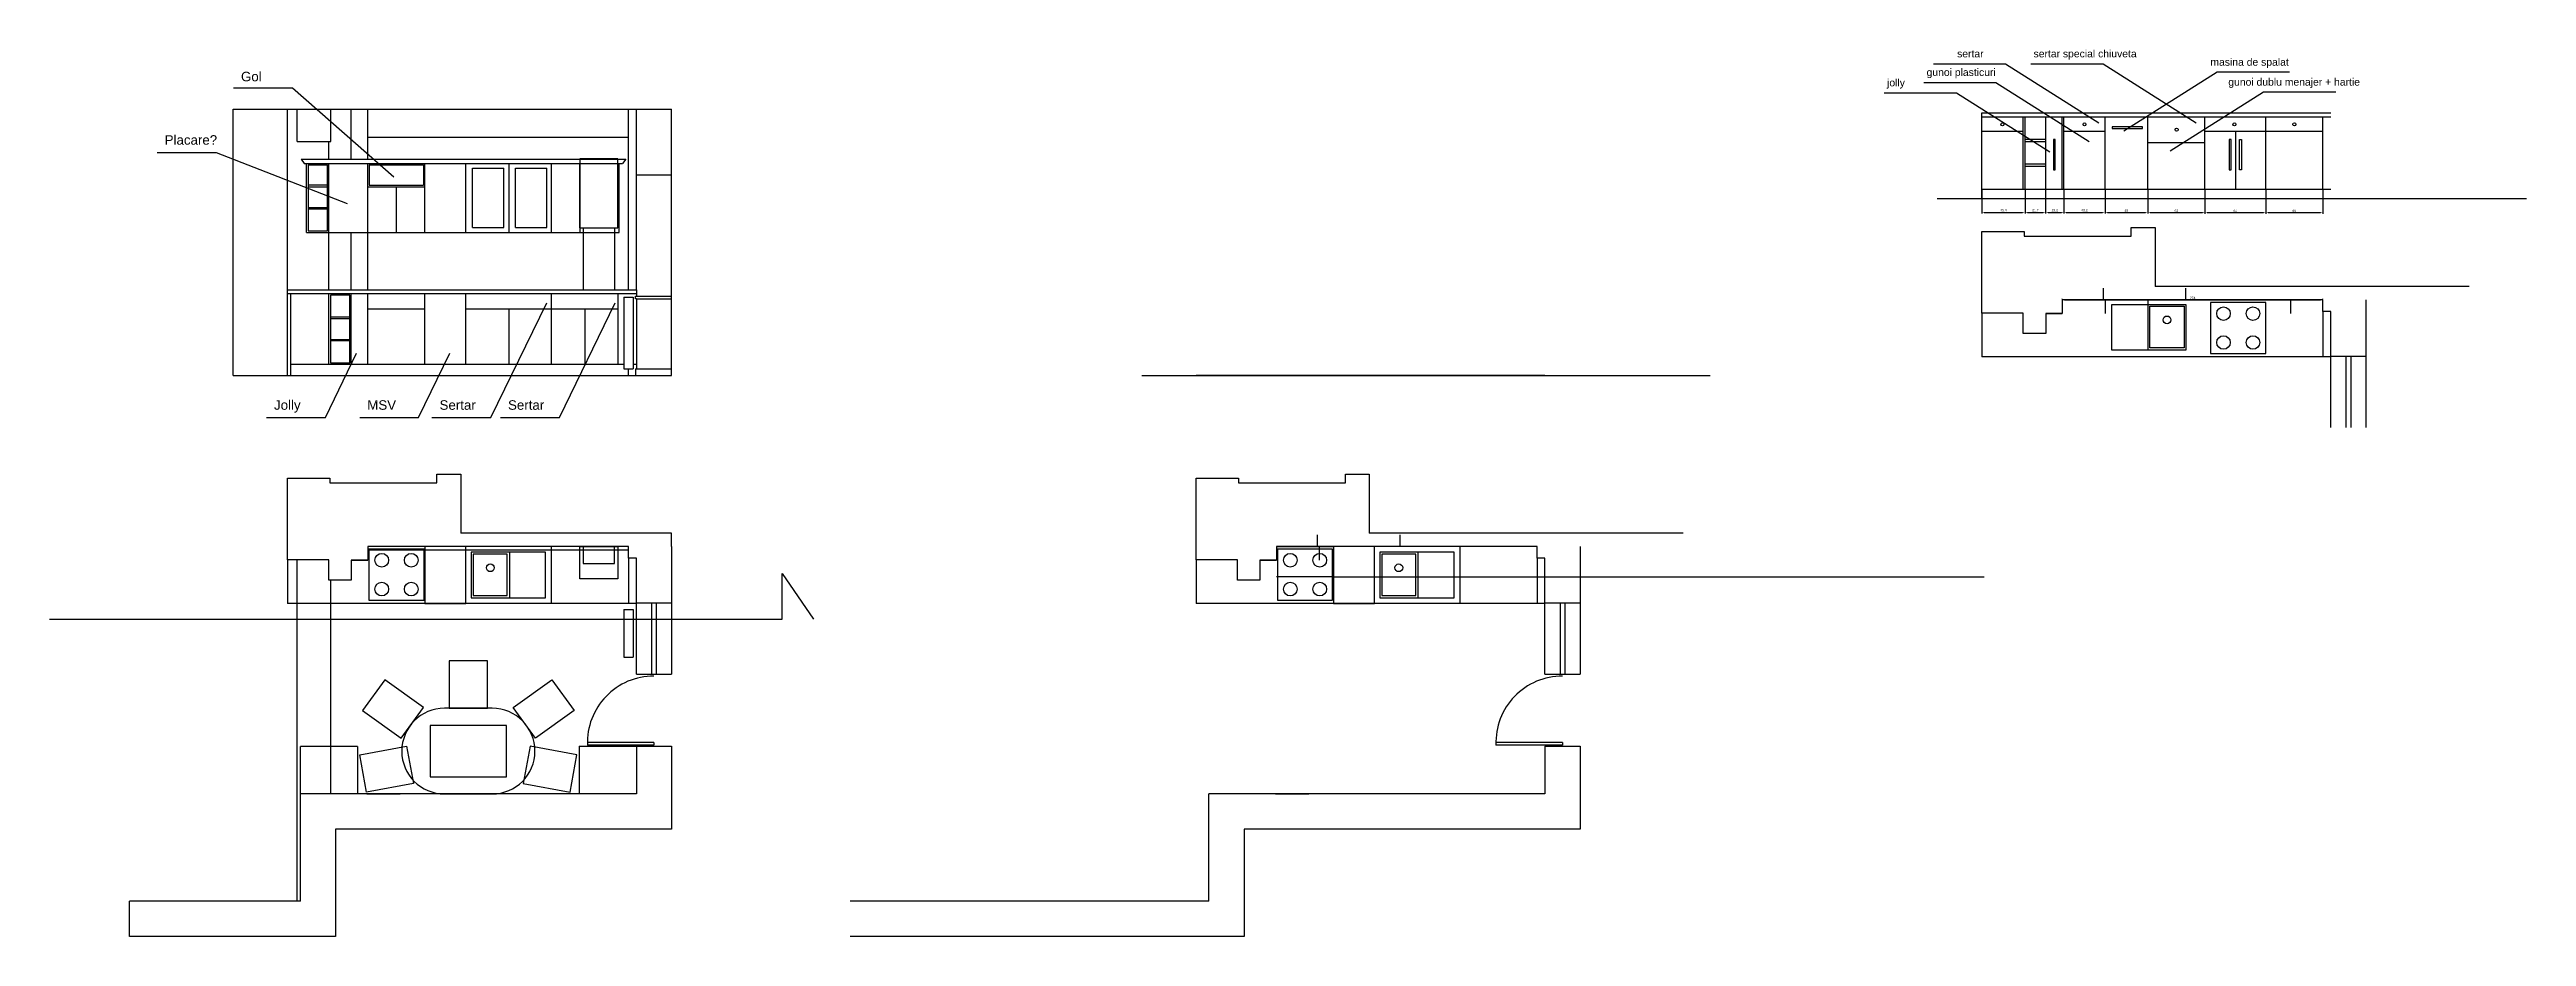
# Model space of a CAD drawing. Header units: centimetres. Extents: x -4631 to 1134, y -875 to 613.
# Drawn here: x -3114 to -510, y -833 to 99 of the extents above; entities that cross this region are included whole.
import ezdxf

# ---------------------------------------------------------------- set-up
doc = ezdxf.new("R2010")
doc.units = ezdxf.units.CM
doc.layers.get('0').update_dxf_attribs({"true_color": 0xdfdfdf})
for name, color, linetype, true_color in [('3d', 7, 'Continuous', 0xdfdfdf), ('Calorifer', 7, 'Continuous', 0xfcfcc2), ('Centrala', 7, 'Continuous', 0x408e2c), ('chiuveta', 7, 'Continuous', 0xfdfac1), ('front', 7, 'Continuous', 0xdfdfdf), ('Grida', 7, 'Continuous', 0xab0f35), ('Text', 7, 'Continuous', 0x408e2c)]:
    doc.layers.add(name, color=color, linetype=linetype, true_color=true_color)
doc.styles.get("Standard").update_dxf_attribs({"font": 'arial.ttf'})
doc.dimstyles.new('ISO-25', dxfattribs={"dimtxt": 2.5, "dimasz": 2.5, "dimexe": 1.25, "dimexo": 0.625, "dimtad": 1, "dimtxsty": 'Standard', "dimcen": 2.5, "dimadec": 0, "dimazin": 0, "dimtfac": 1, "dimtmove": 0, "dimatfit": 3, "dimfxl": 1, "dimarcsym": 0})

msp = doc.modelspace()

# ---------------------------------------------------------------- texts
at = {"linetype": 'Continuous', "lineweight": -3, "transparency": 33554687}
for s, height, p in [('gunoi plasticuri', 7.79914, (-1140.959, 70.9)), ('sertar', 7.7991, (-1108.87, 90.419)), ('sertar special chiuveta', 7.79914, (-1028.529, 90.419)), ('masina de spalat', 7.79914, (-842.607, 81.614)), ('jolly', 7.7991, (-1182.505, 59.978)), ('gunoi dublu menajer + hartie', 7.79914, (-823.796, 60.698))]:
    msp.add_text(s, height=height, dxfattribs=at).set_placement(p)
at = {"layer": 'Text', "linetype": 'Continuous', "lineweight": -3, "transparency": 33554687, "char_height": 10, "attachment_point": 1}
for s, insert, width in [('Gol ', (-2912.775, 75.263), 151), ('Placare?', (-2992.961, 8.635), 85), ('Jolly', (-2878.022, -269.942), 85), ('MSV', (-2780.022, -269.942), 85), ('Sertar', (-2704.028, -269.942), 85), ('Sertar', (-2632.062, -269.942), 85)]:
    msp.add_mtext(s, dxfattribs=dict(at, insert=insert, width=width))

# ---------------------------------------------------------------- blocks, each defined once
blk = doc.blocks.new('*D23')
at = {"color": 0, "linetype": 'Continuous', "lineweight": -2, "transparency": 33554687}
for p, q in [((-1082.9, -48.6), (-1082.9, -73.8)), ((-1037.5, -48.6), (-1037.5, -73.8)), ((-1080.4, -72.5), (-1040, -72.5))]:
    blk.add_line(p, q, dxfattribs=at)
at = {"color": 0, "transparency": 33554687}
for points in [[(-1080.4, -72.1), (-1080.4, -72.9), (-1082.9, -72.5)], [(-1040, -72.9), (-1040, -72.1), (-1037.5, -72.5)]]:
    blk.add_solid(points, dxfattribs=at)
at = {"layer": 'Defpoints', "color": 0, "transparency": 33554687}
for p in [(-1082.9, -48), (-1037.5, -48), (-1037.5, -72.5)]:
    blk.add_point(p, dxfattribs=at)
at = {"color": 0, "linetype": 'Continuous', "lineweight": -3, "transparency": 33554687, "insert": (-1060.2, -70.4), "char_height": 2.5, "attachment_point": 5}
blk.add_mtext('45,4', dxfattribs=at)
blk = doc.blocks.new('*D24')
at = {"color": 0, "linetype": 'Continuous', "lineweight": -2, "transparency": 33554687}
for p, q in [((-1037.5, -48.6), (-1037.5, -73.8)), ((-1015.8, -48.6), (-1015.8, -73.8)), ((-1035, -72.5), (-1018.3, -72.5))]:
    blk.add_line(p, q, dxfattribs=at)
at = {"color": 0, "transparency": 33554687}
for points in [[(-1035, -72.1), (-1035, -72.9), (-1037.5, -72.5)], [(-1018.3, -72.9), (-1018.3, -72.1), (-1015.8, -72.5)]]:
    blk.add_solid(points, dxfattribs=at)
at = {"layer": 'Defpoints', "color": 0, "transparency": 33554687}
for p in [(-1037.5, -48), (-1015.8, -48), (-1015.8, -72.5)]:
    blk.add_point(p, dxfattribs=at)
at = {"color": 0, "linetype": 'Continuous', "lineweight": -3, "transparency": 33554687, "insert": (-1026.6, -70.4), "char_height": 2.5, "attachment_point": 5}
blk.add_mtext('21,7', dxfattribs=at)
blk = doc.blocks.new('*D25')
at = {"color": 0, "linetype": 'Continuous', "lineweight": -2, "transparency": 33554687}
for p, q in [((-1015.8, -24.6), (-1015.8, -73.8)), ((-996.6, -48.6), (-996.6, -73.8)), ((-1013.3, -72.5), (-999.1, -72.5))]:
    blk.add_line(p, q, dxfattribs=at)
at = {"color": 0, "transparency": 33554687}
for points in [[(-1013.3, -72.1), (-1013.3, -72.9), (-1015.8, -72.5)], [(-999.1, -72.9), (-999.1, -72.1), (-996.6, -72.5)]]:
    blk.add_solid(points, dxfattribs=at)
at = {"layer": 'Defpoints', "color": 0, "transparency": 33554687}
for p in [(-1015.8, -24), (-996.6, -48), (-996.6, -72.5)]:
    blk.add_point(p, dxfattribs=at)
at = {"color": 0, "linetype": 'Continuous', "lineweight": -3, "transparency": 33554687, "insert": (-1006.2, -70.4), "char_height": 2.5, "attachment_point": 5}
blk.add_mtext('19,2', dxfattribs=at)
blk = doc.blocks.new('*D26')
at = {"color": 0, "linetype": 'Continuous', "lineweight": -2, "transparency": 33554687}
for p, q in [((-996.6, -48.6), (-996.6, -73.8)), ((-953.4, -48.6), (-953.4, -73.8)), ((-994.1, -72.5), (-955.9, -72.5))]:
    blk.add_line(p, q, dxfattribs=at)
at = {"color": 0, "transparency": 33554687}
for points in [[(-994.1, -72.1), (-994.1, -72.9), (-996.6, -72.5)], [(-955.9, -72.9), (-955.9, -72.1), (-953.4, -72.5)]]:
    blk.add_solid(points, dxfattribs=at)
at = {"layer": 'Defpoints', "color": 0, "transparency": 33554687}
for p in [(-996.6, -48), (-953.4, -48), (-953.4, -72.5)]:
    blk.add_point(p, dxfattribs=at)
at = {"color": 0, "linetype": 'Continuous', "lineweight": -3, "transparency": 33554687, "insert": (-975, -70.4), "char_height": 2.5, "attachment_point": 5}
blk.add_mtext('43,2', dxfattribs=at)
blk = doc.blocks.new('*D27')
at = {"color": 0, "linetype": 'Continuous', "lineweight": -2, "transparency": 33554687}
for p, q in [((-953.4, -48.6), (-953.4, -73.8)), ((-908.4, -48.6), (-908.4, -73.8)), ((-950.9, -72.5), (-910.9, -72.5))]:
    blk.add_line(p, q, dxfattribs=at)
at = {"color": 0, "transparency": 33554687}
for points in [[(-950.9, -72.1), (-950.9, -72.9), (-953.4, -72.5)], [(-910.9, -72.9), (-910.9, -72.1), (-908.4, -72.5)]]:
    blk.add_solid(points, dxfattribs=at)
at = {"layer": 'Defpoints', "color": 0, "transparency": 33554687}
for p in [(-953.4, -48), (-908.4, -48), (-908.4, -72.5)]:
    blk.add_point(p, dxfattribs=at)
at = {"color": 0, "linetype": 'Continuous', "lineweight": -3, "transparency": 33554687, "insert": (-930.9, -70.6), "char_height": 2.5, "attachment_point": 5}
blk.add_mtext('45', dxfattribs=at)
blk = doc.blocks.new('*D28')
at = {"color": 0, "linetype": 'Continuous', "lineweight": -2, "transparency": 33554687}
for p, q in [((-908.4, -48.6), (-908.4, -73.8)), ((-848.4, -48.6), (-848.4, -73.8)), ((-905.9, -72.5), (-850.9, -72.5))]:
    blk.add_line(p, q, dxfattribs=at)
at = {"color": 0, "transparency": 33554687}
for points in [[(-905.9, -72.1), (-905.9, -72.9), (-908.4, -72.5)], [(-850.9, -72.9), (-850.9, -72.1), (-848.4, -72.5)]]:
    blk.add_solid(points, dxfattribs=at)
at = {"layer": 'Defpoints', "color": 0, "transparency": 33554687}
for p in [(-908.4, -48), (-848.4, -48), (-848.4, -72.5)]:
    blk.add_point(p, dxfattribs=at)
at = {"color": 0, "linetype": 'Continuous', "lineweight": -3, "transparency": 33554687, "insert": (-878.4, -70.6), "char_height": 2.5, "attachment_point": 5}
blk.add_mtext('60', dxfattribs=at)
blk = doc.blocks.new('*D29')
at = {"color": 0, "linetype": 'Continuous', "lineweight": -2, "transparency": 33554687}
for p, q in [((-848.4, -48.6), (-848.4, -74)), ((-784.4, -48.6), (-784.4, -74)), ((-845.9, -72.7), (-786.9, -72.7))]:
    blk.add_line(p, q, dxfattribs=at)
at = {"color": 0, "transparency": 33554687}
for points in [[(-845.9, -72.3), (-845.9, -73.1), (-848.4, -72.7)], [(-786.9, -73.1), (-786.9, -72.3), (-784.4, -72.7)]]:
    blk.add_solid(points, dxfattribs=at)
at = {"layer": 'Defpoints', "color": 0, "transparency": 33554687}
for p in [(-848.4, -48), (-784.4, -48), (-784.4, -72.7)]:
    blk.add_point(p, dxfattribs=at)
at = {"color": 0, "linetype": 'Continuous', "lineweight": -3, "transparency": 33554687, "insert": (-816.4, -70.8), "char_height": 2.5, "attachment_point": 5}
blk.add_mtext('64', dxfattribs=at)
blk = doc.blocks.new('*D30')
at = {"color": 0, "linetype": 'Continuous', "lineweight": -2, "transparency": 33554687}
for p, q in [((-784.4, -48.6), (-784.4, -74)), ((-724.4, -48.6), (-724.4, -74)), ((-781.9, -72.7), (-726.9, -72.7))]:
    blk.add_line(p, q, dxfattribs=at)
at = {"color": 0, "transparency": 33554687}
for points in [[(-781.9, -72.3), (-781.9, -73.1), (-784.4, -72.7)], [(-726.9, -73.1), (-726.9, -72.3), (-724.4, -72.7)]]:
    blk.add_solid(points, dxfattribs=at)
at = {"layer": 'Defpoints', "color": 0, "transparency": 33554687}
for p in [(-784.4, -48), (-724.4, -48), (-724.4, -72.7)]:
    blk.add_point(p, dxfattribs=at)
at = {"color": 0, "linetype": 'Continuous', "lineweight": -3, "transparency": 33554687, "insert": (-754.4, -70.8), "char_height": 2.5, "attachment_point": 5}
blk.add_mtext('60', dxfattribs=at)
blk = doc.blocks.new('*D31')
at = {"color": 0, "linetype": 'Continuous', "lineweight": -2, "transparency": 33554687}
for p, q in [((-998.4, -163.8), (-998.4, -163.2)), ((-995.9, -164.4), (-726.9, -164.4)), ((-724.4, -163.8), (-724.4, -163.2))]:
    blk.add_line(p, q, dxfattribs=at)
at = {"color": 0, "transparency": 33554687}
for points in [[(-995.9, -164), (-995.9, -164.8), (-998.4, -164.4)], [(-726.9, -164.8), (-726.9, -164), (-724.4, -164.4)]]:
    blk.add_solid(points, dxfattribs=at)
at = {"layer": 'Defpoints', "color": 0, "transparency": 33554687}
for p in [(-998.4, -164.4), (-724.4, -164.4), (-724.4, -164.4)]:
    blk.add_point(p, dxfattribs=at)
at = {"color": 0, "linetype": 'Continuous', "lineweight": -3, "transparency": 33554687, "insert": (-861.4, -162.5), "char_height": 2.5, "attachment_point": 5}
blk.add_mtext('274', dxfattribs=at)
blk = doc.blocks.new('masa ovala')
at = {"linetype": 'Continuous', "lineweight": -3, "transparency": 33554687}
for points in [[(-4109, 108), (-4159, 108)], [(-4159, 18), (-4109, 18)]]:
    blk.add_lwpolyline(points, dxfattribs=at)
blk.add_lwpolyline([(-4174, 90), (-4174, 36), (-4094, 36), (-4094, 90)], close=True, dxfattribs=at)
for centre, start, end in [((-4159, 63), 90, 270), ((-4109, 63), 270, 90)]:
    blk.add_arc(centre, 45, start, end, dxfattribs=at)

# ---------------------------------------------------------------- dimensions: what is measured, and where the dimension line sits
at = {"linetype": 'Continuous', "lineweight": -3, "transparency": 33554687}
for base, p1, p2, picture, middle in [((-996.577, -72.5), (-1015.777, -23.952), (-996.577, -48), '*D25', (-1006.177, -70.373)), ((-1037.477, -72.5), (-1082.877, -48), (-1037.477, -48), '*D23', (-1060.177, -70.378)), ((-1015.777, -72.5), (-1037.477, -48), (-1015.777, -48), '*D24', (-1026.627, -70.373)), ((-953.377, -72.5), (-996.577, -48), (-953.377, -48), '*D26', (-974.977, -70.373)), ((-908.377, -72.5), (-953.377, -48), (-908.377, -48), '*D27', (-930.877, -70.604)), ((-848.377, -72.5), (-908.377, -48), (-848.377, -48), '*D28', (-878.377, -70.599)), ((-784.377, -72.708), (-848.377, -48), (-784.377, -48), '*D29', (-816.377, -70.807)), ((-724.377, -72.708), (-784.377, -48), (-724.377, -48), '*D30', (-754.377, -70.807))]:
    dim = msp.add_linear_dim(base=base, p1=p1, p2=p2, dimstyle='ISO-25', dxfattribs=at)
    dim.commit()
    dim.dimension.update_dxf_attribs({"geometry": picture, "text_midpoint": middle})
dim = msp.add_aligned_dim(p1=(-998.377, -164.4), p2=(-724.377, -164.4), distance=0, dimstyle='ISO-25', dxfattribs=at)
dim.commit()
dim.dimension.update_dxf_attribs({"geometry": '*D31', "text_midpoint": (-861.377, -162.52)})

# ---------------------------------------------------------------- linework, layer by layer
at = {"linetype": 'Continuous', "lineweight": -3, "transparency": 33554687}
for p, q in [((-1133.851, 83.519), (-1057.856, 83.519)), ((-1057.856, 83.519), (-959.81, 21.528)), ((-1031.516, 83.519), (-955.52, 83.519)), ((-955.52, 83.519), (-857.474, 21.528)), ((-1185.546, 53.078), (-1109.55, 53.078)), ((-1144, 64), (-1068.004, 64)), ((-1109.55, 53.078), (-1011.504, -8.914)), ((-1068.004, 64), (-969.958, 2.008)), ((-835.428, 74.714), (-933.474, 12.723)), ((-786.73, 53.798), (-884.776, -8.194)), ((-759.432, 74.714), (-835.428, 74.714)), ((-710.734, 53.798), (-786.73, 53.798)), ((-2863.877, -244), (-2863.877, 36)), ((-2853.677, 2), (-2853.677, 36)), ((-2818.177, 2), (-2818.177, 36)), ((-2779.377, -16.5), (-2779.377, 36)), ((-2497.177, 36), (-2460.177, 36)), ((-2460.177, -244), (-2460.177, 36)), ((-1082.877, -58), (-1082.877, 32)), ((-1082.877, 32), (-716.177, 32)), ((-1082.877, 28), (-716.177, 28)), ((-1039.277, -48), (-1039.277, 28)), ((-1037.477, -48), (-1037.477, 28)), ((-1015.777, -48), (-1015.777, 28)), ((-998.377, -48), (-998.377, 28)), ((-996.577, -48), (-996.577, 28)), ((-953.377, -48), (-953.377, 28)), ((-908.377, -48), (-908.377, 28)), ((-848.377, -48), (-848.377, 28)), ((-784.377, -48), (-784.377, 28)), ((-724.377, -48), (-724.377, 28)), ((-1082.877, 13), (-1039.277, 13)), ((-996.577, 13), (-953.377, 13)), ((-908.377, 1), (-848.377, 1)), ((-848.377, 13), (-724.377, 13)), ((-816.377, 13), (-816.377, -48)), ((-2843.777, -93.5), (-2843.777, -21.1)), ((-2779.377, -154), (-2779.377, -21.1)), ((-2777.877, -22.6), (-2720.877, -22.6)), ((-2777.877, -22.6), (-2777.877, -44.05)), ((-2720.877, -22.6), (-2720.877, -44.05)), ((-2719.377, -93.5), (-2719.377, -21.1)), ((-2676.377, -93.5), (-2676.377, -21.1)), ((-2586.377, -93.5), (-2586.377, -21.1)), ((-2779.377, -45.55), (-2719.377, -45.55)), ((-2669.377, -88.5), (-2669.377, -26.1)), ((-2636.377, -88.5), (-2636.377, -26.1)), ((-2624.377, -88.5), (-2624.377, -26.1)), ((-2591.377, -88.5), (-2591.377, -26.1)), ((-2497.177, -33), (-2460.177, -33)), ((-1082.877, -48), (-716.177, -48)), ((-1130, -58), (-510.412, -58)), ((-2556.577, -88.6), (-2516.577, -88.6)), ((-2556.577, -88.6), (-2556.577, -93.5)), ((-1082.877, -178.3), (-1082.877, -92.5)), ((-1082.877, -92.5), (-1038.277, -92.5)), ((-1038.277, -92.5), (-1038.277, -97.5)), ((-1038.277, -97.5), (-925.777, -97.5)), ((-925.777, -97.5), (-925.777, -88.5)), ((-925.777, -88.5), (-900.777, -88.5)), ((-900.777, -88.5), (-900.777, -150.5)), ((-955.377, -152.2), (-955.377, -164.4)), ((-570.777, -150.5), (-900.777, -150.5)), ((-868.377, -164.4), (-868.377, -152.2)), ((-2860.277, -244), (-2860.277, -158)), ((-2820.277, -232), (-2820.277, -158)), ((-2796.777, -232), (-2796.777, -158)), ((-2779.377, -232), (-2779.377, -158)), ((-2779.377, -173.7), (-2719.377, -173.7)), ((-2719.377, -232), (-2719.377, -158)), ((-2676.377, -232), (-2676.377, -158)), ((-2676.377, -173.7), (-2586.377, -173.7)), ((-2631.377, -173.7), (-2631.377, -232)), ((-2586.377, -232), (-2586.377, -158)), ((-2586.377, -173.7), (-2516.377, -173.7)), ((-2551.377, -173.7), (-2551.377, -232)), ((-2516.377, -232), (-2516.377, -158)), ((-2498.177, -163.5), (-2498.177, -160.5)), ((-2498.177, -160.5), (-2497.177, -160.5)), ((-2497.177, -163.5), (-2498.177, -163.5)), ((-2497.177, -160.5), (-2460.177, -160.5)), ((-2497.177, -163.5), (-2460.177, -163.5)), ((-1039.277, -178.3), (-1082.877, -178.3)), ((-1082.877, -178.3), (-1082.877, -224.4)), ((-1039.277, -199.8), (-1039.277, -178.3)), ((-998.377, -178.6), (-1015.777, -178.6)), ((-1015.777, -178.6), (-1015.777, -199.8)), ((-1015.777, -178.6), (-998.377, -178.6)), ((-724.377, -164.4), (-998.377, -164.4)), ((-998.377, -164.4), (-998.377, -178.6)), ((-953.377, -164.4), (-953.377, -178.6)), ((-908.377, -164.4), (-908.377, -178.6)), ((-758.377, -164.4), (-758.377, -178.6)), ((-724.377, -176.6), (-724.377, -164.4)), ((-716.177, -176.6), (-724.377, -176.6)), ((-724.377, -176.6), (-724.377, -224.4)), ((-716.177, -298.7), (-716.177, -176.6)), ((-679.177, -164.4), (-679.177, -298.7)), ((-1015.777, -199.8), (-1039.277, -199.8)), ((-2860.277, -232), (-2510.477, -232)), ((-2500.677, -232), (-2497.177, -232)), ((-716.177, -224.4), (-1082.877, -224.4)), ((-679.177, -223.9), (-716.177, -223.9)), ((-700.177, -223.9), (-700.177, -298.7)), ((-695.177, -223.9), (-695.177, -298.7)), ((-2921, -244), (-2497.177, -244)), ((-2505.377, -244), (-2505.377, -237)), ((-2498.177, -237), (-2460.177, -237)), ((-2497.177, -244), (-2460.177, -244)), ((-2863.877, -437.564), (-2863.877, -351.764)), ((-2863.877, -351.764), (-2819.277, -351.764)), ((-2819.277, -351.764), (-2819.277, -356.764)), ((-2819.277, -356.764), (-2706.777, -356.764)), ((-2706.777, -356.764), (-2706.777, -347.764)), ((-2706.777, -347.764), (-2681.777, -347.764)), ((-2681.777, -347.764), (-2681.777, -409.764)), ((-1908.877, -437.564), (-1908.877, -351.764)), ((-1908.877, -351.764), (-1864.277, -351.764)), ((-1864.277, -351.764), (-1864.277, -356.764)), ((-1864.277, -356.764), (-1751.777, -356.764)), ((-1751.777, -356.764), (-1751.777, -347.764)), ((-1751.777, -347.764), (-1726.777, -347.764)), ((-1726.777, -347.764), (-1726.777, -409.764)), ((-2460.177, -409.764), (-2681.777, -409.764)), ((-2460.177, -423.664), (-2460.177, -409.764)), ((-1781.377, -411.464), (-1781.377, -423.664)), ((-1396.777, -409.764), (-1726.777, -409.764)), ((-1694.377, -423.664), (-1694.377, -411.464)), ((-2820.277, -437.564), (-2863.877, -437.564)), ((-2863.877, -437.564), (-2863.877, -483.664)), ((-2820.277, -459.064), (-2820.277, -437.564)), ((-2779.377, -437.864), (-2796.777, -437.864)), ((-2796.777, -437.864), (-2796.777, -459.064)), ((-2796.777, -437.864), (-2779.377, -437.864)), ((-2505.377, -423.664), (-2779.377, -423.664)), ((-2779.377, -423.664), (-2779.377, -437.864)), ((-2719.377, -423.664), (-2719.377, -437.864)), ((-2670.636, -429.711), (-2670.636, -477.711)), ((-2592.636, -429.711), (-2670.636, -429.711)), ((-2630.636, -429.711), (-2630.636, -477.711)), ((-2592.636, -477.711), (-2592.636, -429.711)), ((-2586.377, -483.664), (-2586.377, -423.664)), ((-2505.377, -435.864), (-2505.377, -423.664)), ((-2497.177, -435.864), (-2505.377, -435.864)), ((-2505.377, -435.864), (-2505.377, -483.664)), ((-2497.177, -557.964), (-2497.177, -435.864)), ((-2460.177, -423.664), (-2460.177, -557.964)), ((-1865.277, -437.564), (-1908.877, -437.564)), ((-1908.877, -437.564), (-1908.877, -483.664)), ((-1865.277, -459.064), (-1865.277, -437.564)), ((-1824.377, -437.864), (-1841.777, -437.864)), ((-1841.777, -437.864), (-1841.777, -459.064)), ((-1841.777, -437.864), (-1824.377, -437.864)), ((-1550.377, -423.664), (-1824.377, -423.664)), ((-1824.377, -423.664), (-1824.377, -437.864)), ((-1779.377, -423.664), (-1779.377, -437.864)), ((-1764.377, -423.664), (-1764.377, -437.864)), ((-1631.377, -483.664), (-1631.377, -423.664)), ((-1550.377, -435.864), (-1550.377, -423.664)), ((-1542.177, -435.864), (-1550.377, -435.864)), ((-1550.377, -435.864), (-1550.377, -483.664)), ((-2796.777, -459.064), (-2820.277, -459.064)), ((-2344.015, -500), (-2344.015, -452)), ((-2344.015, -452), (-2310.867, -500)), ((-1841.777, -459.064), (-1865.277, -459.064)), ((-1764.377, -455.664, 150.5), (-1080.377, -455.664, 150.5)), ((-2497.177, -483.664), (-2863.877, -483.664)), ((-2670.636, -477.711), (-2592.636, -477.711)), ((-2510.477, -489.764), (-2500.677, -489.764)), ((-2460.177, -483.164), (-2497.177, -483.164)), ((-2481.177, -483.164), (-2481.177, -557.964)), ((-2476.177, -483.164), (-2476.177, -557.964)), ((-1542.177, -483.664), (-1908.877, -483.664)), ((-1505.177, -483.164), (-1542.177, -483.164)), ((-3114, -500), (-2344.015, -500)), ((-2510.477, -539.964), (-2500.677, -539.964)), ((-2497.177, -557.964), (-2460.177, -557.964)), ((-2790.377, -633.664), (-2850.377, -633.664)), ((-2850.377, -683.664), (-2850.377, -633.664)), ((-2790.377, -633.664), (-2790.377, -683.664)), ((-2557.177, -633.364), (-2557.177, -683.664)), ((-2497.177, -633.664), (-2557.177, -633.664)), ((-2478.677, -629.761), (-2548.677, -629.761)), ((-2548.677, -629.761), (-2548.677, -632.261)), ((-2478.677, -632.261), (-2548.677, -632.261)), ((-2497.177, -633.364), (-2460.177, -633.364)), ((-2497.177, -633.364), (-2497.177, -683.664)), ((-2478.677, -629.761), (-2478.677, -632.261)), ((-2460.177, -633.364), (-2460.177, -683.664)), ((-2497.177, -683.664), (-2850.377, -683.664)), ((-2850.377, -796.464), (-2850.377, -683.664)), ((-2497.177, -683.664, 205), (-2497.177, -683.664, 145)), ((-2460.177, -683.664), (-2460.177, -720.664)), ((-2813.377, -720.664), (-2813.377, -833.464)), ((-2460.177, -720.664), (-2813.377, -720.664)), ((-2850.377, -796.464), (-3030, -796.464)), ((-3030, -833.464), (-3030, -796.464)), ((-2813.377, -833.464), (-3030, -833.464))]:
    msp.add_line(p, q, dxfattribs=at)
at = {"linetype": 'Continuous', "lineweight": -3, "transparency": 33554687, "extrusion": (0, -1, 0)}
for p, q in [((-1966, -244), (-1474.033, -244)), ((-1908.877, -244), (-1908.877, -244, 280)), ((-1905.277, -244, 12), (-1550.377, -244, 12)), ((-1905.277, -244), (-1905.277, -244, 86)), ((-1888.777, -244, 150.5), (-1888.777, -244, 222.9)), ((-1865.277, -244, 12), (-1865.277, -244, 86)), ((-1841.777, -244, 12), (-1841.777, -244, 86)), ((-1824.377, -244, 12), (-1824.377, -244, 86)), ((-1824.377, -244, 70.3), (-1550.377, -244, 70.3)), ((-1824.377, -244, 90), (-1824.377, -244, 222.9)), ((-1824.377, -244, 227.5), (-1824.377, -244, 280)), ((-1764.377, -244, 12), (-1764.377, -244, 86)), ((-1764.377, -244, 150.5), (-1764.377, -244, 222.9)), ((-1721.377, -244, 12), (-1721.377, -244, 86)), ((-1721.377, -244, 150.5), (-1721.377, -244, 222.9)), ((-1714.377, -244, 155.5), (-1714.377, -244, 217.9)), ((-1681.377, -244, 155.5), (-1681.377, -244, 217.9)), ((-1676.377, -244, 70.3), (-1676.377, -244, 12)), ((-1669.377, -244, 155.5), (-1669.377, -244, 217.9)), ((-1636.377, -244, 155.5), (-1636.377, -244, 217.9)), ((-1631.377, -244, 12), (-1631.377, -244, 86)), ((-1631.377, -244, 150.5), (-1631.377, -244, 222.9)), ((-1590.877, -244, 70.3), (-1590.877, -244, 12)), ((-1550.377, -244), (-1550.377, -244, 86))]:
    msp.add_line(p, q, dxfattribs=at)
at = {"linetype": 'Continuous', "lineweight": -3, "transparency": 33554687}
for points in [[(-2779.377, 6.5), (-2505.377, 6.5)], [(-1037.477, 2.045), (-1015.777, 2.045), (-1015.777, 4.045), (-1037.477, 4.045)], [(-2849.679, -16.5), (-2508.276, -16.5)], [(-2846.242, -21.1), (-2511.714, -21.1)], [(-2842.277, -22.6), (-2821.777, -22.6)], [(-1037.477, -23.952), (-1015.777, -23.952), (-1015.777, -21.952), (-1037.477, -21.952)], [(-2842.277, -45.55), (-2821.777, -45.55), (-2821.777, -44.05), (-2842.277, -44.05)], [(-2777.877, -44.05), (-2720.877, -44.05)], [(-2669.377, -26.1), (-2636.377, -26.1)], [(-2624.377, -26.1), (-2591.377, -26.1)], [(-2842.277, -67.45), (-2821.777, -67.45), (-2821.777, -68.95), (-2842.277, -68.95)], [(-2843.777, -93.5), (-2515.077, -93.5)], [(-2669.377, -88.5), (-2636.377, -88.5)], [(-2624.377, -88.5), (-2591.377, -88.5)], [(-2497.177, -158), (-2863.877, -158), (-2863.877, -154), (-2497.177, -154), (-2497.177, -160.5)], [(-2497.177, -163.5), (-2497.177, -237)], [(-2818.777, -184.05), (-2798.277, -184.05), (-2798.277, -182.55), (-2818.777, -182.55)], [(-2818.777, -205.95), (-2798.277, -205.95), (-2798.277, -207.45), (-2818.777, -207.45)], [(-2498.177, -237), (-2498.177, -244)]]:
    msp.add_lwpolyline(points, dxfattribs=at)
for points in [[(-1005.638, -27.786), (-1005.638, 4.214), (-1007.638, 4.214), (-1007.638, -27.786)], [(-946, 15.5), (-914, 15.5), (-914, 17.5), (-946, 17.5)], [(-820.783, -27.786), (-820.783, 4.214), (-822.783, 4.214), (-822.783, -27.786)], [(-811.972, -27.786), (-811.972, 4.214), (-809.972, 4.214), (-809.972, -27.786)], [(-2821.777, -22.6), (-2842.277, -22.6), (-2842.277, -92), (-2821.777, -92)], [(-2798.277, -159.5), (-2818.777, -159.5), (-2818.777, -230.5), (-2798.277, -230.5)], [(-842.377, -220.837), (-784.377, -220.837), (-784.377, -167.337), (-842.377, -167.337)], [(-2778.307, -479.987), (-2720.307, -479.987), (-2720.307, -426.487), (-2778.307, -426.487)], [(-2719.377, -483.664), (-2676.377, -483.664), (-2676.377, -423.664), (-2719.377, -423.664)], [(-2668.636, -475.311), (-2632.836, -475.311), (-2632.836, -431.611), (-2668.636, -431.611)], [(-1823.307, -479.987), (-1765.307, -479.987), (-1765.307, -426.487), (-1823.307, -426.487)], [(-1764.377, -483.664), (-1721.377, -483.664), (-1721.377, -423.664), (-1764.377, -423.664)]]:
    msp.add_lwpolyline(points, close=True, dxfattribs=at)
at = {"linetype": 'Continuous', "lineweight": -3, "transparency": 33554687, "extrusion": (0, -1, 0), "elevation": 244}
for points in [[(-1542.177, 86), (-1908.877, 86), (-1908.877, 90), (-1542.177, 90), (-1542.177, 0)], [(-1894.679, 227.5), (-1553.276, 227.5)], [(-1891.242, 222.9), (-1556.714, 222.9)], [(-1888.777, 150.5), (-1560.077, 150.5)], [(-1887.277, 198.45), (-1866.777, 198.45), (-1866.777, 199.95), (-1887.277, 199.95)], [(-1887.277, 176.55), (-1866.777, 176.55), (-1866.777, 175.05), (-1887.277, 175.05)], [(-1887.277, 221.4), (-1866.777, 221.4)], [(-1863.777, 59.95), (-1843.277, 59.95), (-1843.277, 61.45), (-1863.777, 61.45)], [(-1863.777, 38.05), (-1843.277, 38.05), (-1843.277, 36.55), (-1863.777, 36.55)], [(-1824.377, 199.95), (-1764.377, 199.95)], [(-1714.377, 155.5), (-1681.377, 155.5)], [(-1714.377, 217.9), (-1681.377, 217.9)], [(-1669.377, 155.5), (-1636.377, 155.5)], [(-1669.377, 217.9), (-1636.377, 217.9)]]:
    msp.add_lwpolyline(points, dxfattribs=at)
for points in [[(-1866.777, 221.4), (-1887.277, 221.4), (-1887.277, 152), (-1866.777, 152)], [(-1843.277, 84.5), (-1863.777, 84.5), (-1863.777, 13.5), (-1843.277, 13.5)]]:
    msp.add_lwpolyline(points, close=True, dxfattribs=at)
at = {"linetype": 'Continuous', "lineweight": -3, "transparency": 33554687, "extrusion": (1.33261e-12, -1, 0), "elevation": 683.664}
msp.add_lwpolyline([(-2745.377, 145), (-2745.377, 205), (-2780.377, 205), (-2780.377, 145)], close=True, dxfattribs=at)
at = {"linetype": 'Continuous', "lineweight": -3, "transparency": 33554687}
for centre, radius in [((-1061.277, 20.015), 1.566), ((-974.977, 20.015), 1.566), ((-878.137, 14.463), 1.566), ((-817.416, 20.015), 1.566), ((-754.377, 20.015), 1.566), ((-888.242, -185.5), 4.083), ((-828.877, -178.9), 7.139), ((-797.877, -178.9), 7.139), ((-828.877, -209.273), 7.139), ((-797.877, -209.273), 7.139), ((-2764.807, -438.051), 7.139), ((-2733.807, -438.051), 7.139), ((-2650.736, -446.001), 4.083), ((-1809.807, -438.051), 7.139), ((-1778.807, -438.051), 7.139), ((-1695.736, -446.001), 4.083), ((-2764.807, -468.424), 7.139), ((-2733.807, -468.424), 7.139), ((-1809.807, -468.424), 7.139), ((-1778.807, -468.424), 7.139)]:
    msp.add_circle(centre, radius, dxfattribs=at)
msp.add_arc((-2478.677, -629.761), 70, 90, 182.046713, dxfattribs=at)
at = {"layer": '3d', "linetype": 'Continuous', "lineweight": -3, "transparency": 33554687}
for p, q in [((-1542.177, -557.964), (-1542.177, -435.864)), ((-1505.177, -423.664), (-1505.177, -557.964)), ((-1865.277, -459.064), (-1865.277, -459.064, 12)), ((-1865.277, -459.064, 12), (-1865.277, -459.064, 86)), ((-1526.177, -483.164), (-1526.177, -557.964)), ((-1521.177, -483.164), (-1521.177, -557.964)), ((-1542.177, -557.964), (-1505.177, -557.964)), ((-1523.677, -629.761), (-1593.677, -629.761)), ((-1593.677, -629.761), (-1593.677, -632.261)), ((-1523.677, -632.261), (-1593.677, -632.261)), ((-1542.177, -633.364), (-1505.177, -633.364)), ((-1542.177, -633.364), (-1542.177, -683.664)), ((-1523.677, -629.761), (-1523.677, -632.261)), ((-1505.177, -633.364), (-1505.177, -683.664)), ((-1542.177, -683.664), (-1895.377, -683.664)), ((-1895.377, -796.464), (-1895.377, -683.664)), ((-1542.177, -683.664, 205), (-1542.177, -683.664, 145)), ((-1505.177, -683.664), (-1505.177, -720.664)), ((-1858.377, -720.664), (-1858.377, -833.464)), ((-1505.177, -720.664), (-1858.377, -720.664)), ((-1895.377, -796.464), (-2272.377, -796.464)), ((-1858.377, -833.464), (-2272.377, -833.464))]:
    msp.add_line(p, q, dxfattribs=at)
at = {"layer": '3d', "linetype": 'Continuous', "lineweight": -3, "transparency": 33554687, "extrusion": (1.33261e-12, -1, 0), "elevation": 683.664}
msp.add_lwpolyline([(-1790.377, 145), (-1790.377, 205), (-1825.377, 205), (-1825.377, 145)], close=True, dxfattribs=at)
at = {"layer": '3d', "linetype": 'Continuous', "lineweight": -3, "transparency": 33554687}
msp.add_arc((-1523.677, -629.761), 70, 90, 182.046713, dxfattribs=at)
at = {"layer": 'Calorifer', "linetype": 'Continuous', "lineweight": -3, "transparency": 33554687}
for p, q in [((-2510.477, -161.5), (-2500.677, -161.5)), ((-2510.477, -237), (-2500.677, -237))]:
    msp.add_line(p, q, dxfattribs=at)
for points in [[(-2510.477, -161.5), (-2510.477, -237)], [(-2500.677, -161.5), (-2500.677, -237)], [(-2510.477, -489.764), (-2510.477, -539.964)], [(-2500.677, -489.764), (-2500.677, -539.964)]]:
    msp.add_lwpolyline(points, dxfattribs=at)
at = {"layer": 'Centrala', "linetype": 'Continuous', "lineweight": -3, "transparency": 33554687}
for p, q in [((-2553.077, -88.6), (-2553.077, -154)), ((-2520.077, -88.6), (-2520.077, -154))]:
    msp.add_line(p, q, dxfattribs=at)
for points in [[(-2556.577, -88.6), (-2516.577, -88.6), (-2516.577, -16.1), (-2556.577, -16.1)], [(-2516.577, -457.664), (-2556.577, -457.664), (-2556.577, -423.664), (-2516.577, -423.664)], [(-2553.077, -441.664), (-2520.077, -441.664), (-2520.077, -423.664), (-2553.077, -423.664)]]:
    msp.add_lwpolyline(points, close=True, dxfattribs=at)
at = {"layer": 'chiuveta', "linetype": 'Continuous', "lineweight": -3, "transparency": 33554687}
for p, q in [((-946.342, -217.21), (-946.342, -169.21)), ((-946.342, -169.21), (-868.342, -169.21)), ((-908.342, -169.21), (-908.342, -217.21)), ((-868.342, -169.21), (-868.342, -217.21)), ((-868.342, -217.21), (-946.342, -217.21)), ((-1715.636, -429.711), (-1715.636, -477.711)), ((-1637.636, -429.711), (-1715.636, -429.711)), ((-1675.636, -429.711), (-1675.636, -477.711)), ((-1637.636, -477.711), (-1637.636, -429.711)), ((-1715.636, -477.711), (-1637.636, -477.711))]:
    msp.add_line(p, q, dxfattribs=at)
for points in [[(-870.342, -214.81), (-906.142, -214.81), (-906.142, -171.11), (-870.342, -171.11)], [(-1713.636, -475.311), (-1677.836, -475.311), (-1677.836, -431.611), (-1713.636, -431.611)]]:
    msp.add_lwpolyline(points, close=True, dxfattribs=at)
at = {"layer": 'front', "linetype": 'Continuous', "lineweight": -3, "transparency": 33554687}
for p, q in [((-2921, -244), (-2921, 36)), ((-2921, 36), (-2497.177, 36)), ((-2796.777, -16.5), (-2796.777, 36)), ((-2505.377, -154), (-2505.377, 36)), ((-2497.177, -154), (-2497.177, 36)), ((-2853.677, 2), (-2818.177, 2)), ((-2820.277, -16.5), (-2820.277, 2)), ((-2849.679, -16.5), (-2846.242, -21.1)), ((-2820.277, -154), (-2820.277, -21.1)), ((-2631.377, -21.1), (-2631.377, -93.5)), ((-2556.577, -88.6), (-2556.577, -21.1)), ((-2515.077, -93.5), (-2515.077, -21.1)), ((-2508.276, -16.5), (-2511.714, -21.1)), ((-2749.377, -93.5), (-2749.377, -45.55)), ((-2796.777, -154), (-2796.777, -93.5)), ((-1824.377, -423.664, 150.5), (-1824.377, -423.664, 150.5)), ((-1824.377, -423.664, 150.5), (-1764.377, -423.664, 150.5)), ((-1764.377, -423.664, 150.5), (-1764.377, -423.664, 222.9)), ((-1764.377, -423.664, 150.5), (-1764.377, -455.664, 150.5)), ((-1764.377, -455.664, 150.5), (-1824.377, -455.664, 150.5))]:
    msp.add_line(p, q, dxfattribs=at)
at = {"layer": 'front', "linetype": 'Continuous', "lineweight": -3, "transparency": 33554687, "extrusion": (0, -1, 0)}
for p, q in [((-1966, -244), (-1966, -244, 280)), ((-1966, -244, 280), (-1368.51, -244, 280)), ((-1894.679, -244, 227.5), (-1891.242, -244, 222.9)), ((-1865.277, -244, 90), (-1865.277, -244, 222.9)), ((-1865.277, -244, 227.5), (-1865.277, -244, 280)), ((-1841.777, -244, 90), (-1841.777, -244, 150.5)), ((-1841.777, -244, 227.5), (-1841.777, -244, 280)), ((-1794.377, -244, 150.5), (-1794.377, -244, 199.95)), ((-1676.377, -244, 222.9), (-1676.377, -244, 150.5)), ((-1601.577, -244, 150.5), (-1601.577, -244, 222.9)), ((-1600.077, -244, 90), (-1600.077, -244, 150.5)), ((-1561.577, -244, 90), (-1561.577, -244, 150.5)), ((-1560.077, -244, 150.5), (-1560.077, -244, 222.9)), ((-1553.276, -244, 227.5), (-1556.714, -244, 222.9)), ((-1550.377, -244, 90), (-1550.377, -244, 280)), ((-1542.177, -244, 90), (-1542.177, -244, 280))]:
    msp.add_line(p, q, dxfattribs=at)
at = {"layer": 'front', "linetype": 'Continuous', "lineweight": -3, "transparency": 33554687}
for points in [[(-2693.777, -593.664), (-2653.777, -593.664), (-2653.777, -543.664), (-2693.777, -543.664)], [(-2761.6, -563.605), (-2784.893, -596.123), (-2744.246, -625.239), (-2720.952, -592.721)], [(-2585.955, -563.605), (-2562.662, -596.123), (-2603.309, -625.239), (-2626.603, -592.721)], [(-2738.756, -633.462), (-2731.494, -672.797), (-2780.663, -681.875), (-2787.925, -642.539)], [(-2608.799, -633.462), (-2616.061, -672.797), (-2566.892, -681.875), (-2559.63, -642.539)]]:
    msp.add_lwpolyline(points, close=True, dxfattribs=at)
at = {"layer": 'Grida', "linetype": 'Continuous', "lineweight": -3, "transparency": 33554687}
for p, q in [((-2853.677, -796.464), (-2853.677, -437.564)), ((-2505.377, -427.664), (-2779.377, -427.664)), ((-2818.177, -683.664), (-2818.177, -459.064))]:
    msp.add_line(p, q, dxfattribs=at)
at = {"layer": 'Text', "linetype": 'Continuous', "lineweight": -3, "transparency": 33554687}
for p, q in [((-2920.753, 58.365), (-2858.753, 58.365)), ((-2858.753, 58.365), (-2752.057, -35.297)), ((-3000.939, -9.423), (-2938.939, -9.423)), ((-2938.939, -9.423), (-2801.191, -63.123)), ((-2650.006, -288), (-2591.422, -167.485)), ((-2578.04, -288), (-2519.456, -167.485)), ((-2824, -288), (-2791.21, -220.548)), ((-2726, -288), (-2693.21, -220.548)), ((-2886, -288), (-2824, -288)), ((-2788, -288), (-2726, -288)), ((-2712.006, -288), (-2650.006, -288)), ((-2640.04, -288), (-2578.04, -288))]:
    msp.add_line(p, q, dxfattribs=at)

# ---------------------------------------------------------------- block references
at = {"linetype": 'Continuous', "lineweight": -3, "transparency": 33554687}
msp.add_blockref('masa ovala', (1460.223, -701.664), dxfattribs=at)

msp.set_redraw_order([(e.dxf.handle, doc.entitydb.next_handle()) for e in msp.query("TEXT MTEXT ATTDEF DIMENSION ARC_DIMENSION")])  # texts and dimensions are drawn at this point

doc.saveas('drawing.dxf')
